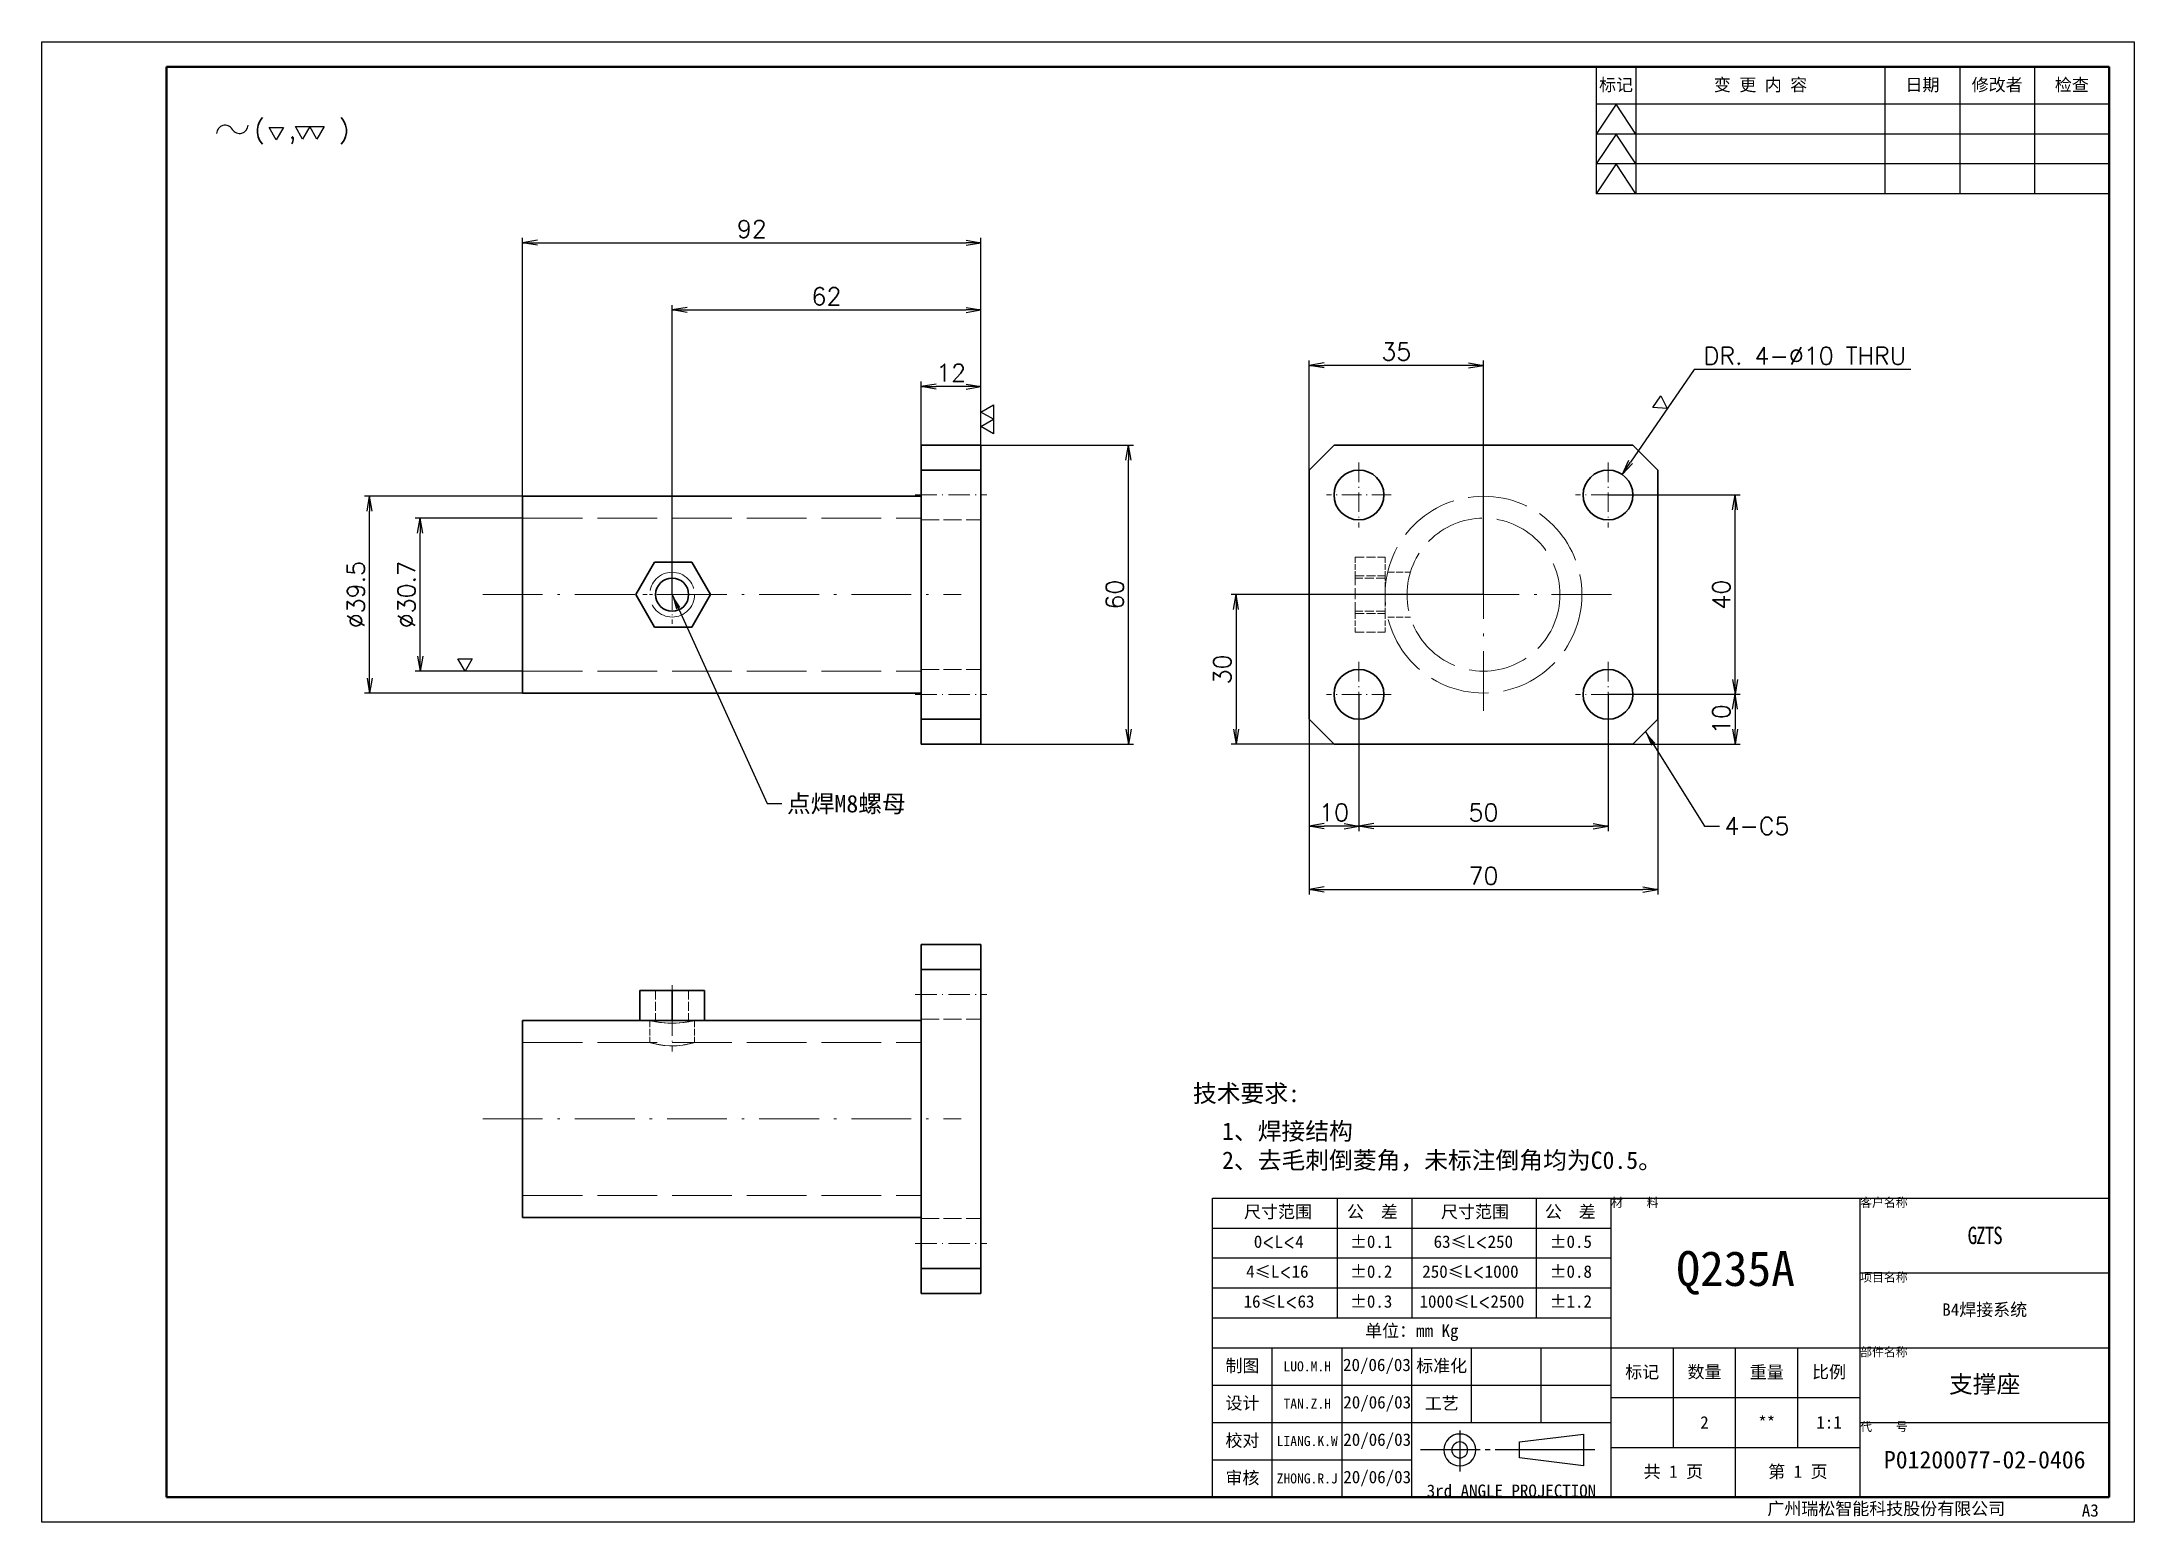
# Model space of a CAD drawing. Header units: millimetres. Extents: x -73083 to 81340, y -6859 to 6812.
# Drawn here: x 36523.8 to 36943.8, y -6850.2 to -6553.2 of the extents above; entities that cross this region are included whole.
import ezdxf

# ---------------------------------------------------------------- set-up
doc = ezdxf.new("R2010")
doc.units = ezdxf.units.MM
for name, pattern in [('AM_ISO02W050', [7.5, 6, -1.5]), ('AM_ISO08W050', [18, 12, -1.5, 3, -1.5]), ('CENTER-HOKUTO', [23, 20, -1, 1, -1]), ('DASHDOT', [18.5, 12, -3, 0.5, -3]), ('DASHED', [15, 12, -3])]:
    doc.linetypes.add(name, pattern=pattern)
doc.layers.add('A3', color=7, linetype='Continuous', plot=False)
for name, color, linetype, lineweight in [('AM_7', 2, 'AM_ISO08W050', 25), ('AM_HID', 1, 'AM_ISO02W050', 25), ('AM_VIS', 7, 'Continuous', 50), ('SOLID LINE', 7, 'Continuous', 30)]:
    doc.layers.add(name, color=color, linetype=linetype, lineweight=lineweight)
doc.layers.add('title_frame', color=7, linetype='Continuous')
doc.layers.add('word_dim', color=253, linetype='Continuous')
doc.styles.get("Standard").update_dxf_attribs({"font": 'romans.shx', "bigfont": 'bigfont.shx'})
doc.dimstyles.new('RS-1-1', dxfattribs={"dimtxt": 3.5, "dimasz": 3, "dimexe": 1, "dimexo": 0, "dimgap": 1, "dimtad": 3, "dimdec": 4, "dimdsep": 46, "dimtxsty": 'Standard', "dimblk1": 'OPEN', "dimblk2": 'OPEN', "dimsah": 1, "dimcen": 0, "dimclrd": 256, "dimclre": 256, "dimclrt": 3, "dimadec": 0, "dimazin": 0, "dimtfac": 1, "dimtdec": 4, "dimtmove": 0, "dimatfit": 3, "dimfxl": 0, "dimtolj": 1, "dimtzin": 0, "dimarcsym": 0})
doc.dimstyles.new('RS-1-1$0', dxfattribs={"dimtxt": 3.5, "dimasz": 3, "dimexe": 1, "dimexo": 0, "dimgap": 1, "dimtad": 3, "dimdsep": 46, "dimtxsty": 'Standard', "dimblk1": 'OPEN', "dimblk2": 'OPEN', "dimsah": 1, "dimcen": 0, "dimclrd": 256, "dimclre": 256, "dimclrt": 3, "dimadec": 0, "dimazin": 0, "dimtfac": 1, "dimtmove": 0, "dimatfit": 3, "dimfxl": 0, "dimtolj": 1, "dimtzin": 0, "dimarcsym": 0})
doc.dimstyles.new('RS-1-1$3', dxfattribs={"dimtxt": 3.5, "dimasz": 3, "dimexe": 1, "dimexo": 0, "dimgap": 1, "dimtad": 3, "dimtih": 1, "dimtoh": 1, "dimdsep": 46, "dimtxsty": 'Standard', "dimblk1": 'OPEN', "dimblk2": 'OPEN', "dimsah": 1, "dimcen": 0, "dimclrd": 256, "dimclre": 256, "dimclrt": 3, "dimadec": 0, "dimazin": 0, "dimtfac": 1, "dimtmove": 0, "dimatfit": 3, "dimfxl": 0, "dimtolj": 1, "dimtzin": 0, "dimarcsym": 0})

msp = doc.modelspace()

# ---------------------------------------------------------------- texts
at = {"layer": 'SOLID LINE', "ltscale": 0.5}
for s, insert, char_height, width, attachment_point in [('\\pt15;{\\fSimHei|b0|i0|c134|p2;\\C3;标记}', (36839.78883, -6561.98229), 2.5, 8, 5), ('\\pt15;{\\fSimHei|b0|i0|c134|p2;\\C3;变 更 内 容}', (36868.78883, -6561.98229), 2.5, 50, 5), ('\\pt15;{\\fSimHei|b0|i0|c134|p2;\\C3;日期}', (36901.28883, -6561.98229), 2.5, 15, 5), ('\\pt15;{\\fSimHei|b0|i0|c134|p2;\\C3;修改者}', (36916.28883, -6561.98229), 2.5, 15, 5), ('\\pt15;{\\fSimHei|b0|i0|c134|p2;\\C3;检查}', (36931.28883, -6561.98229), 2.5, 15, 5), ('\\pt21;{\\fSimHei|b0|i0|c134|p2;\\C3;技术要求:}', (36754.85039, -6762.4542), 3.5, 30.060526, 1), ('\\pt21;{\\fSimHei|b0|i0|c134|p2;\\C3;\\P1、焊接结构\\P2、去毛刺倒菱角，未标注倒角均为C0.5。}', (36760.69971, -6764.19541), 3.5, 111.5909352, 1), ('\\pt15;{\\fSimHei|b0|i0|c134|p2;\\C3;尺寸范围}', (36765.1088, -6786.70336), 2.5, 45.3015188, 1), ('\\pt15;{\\fSimHei|b0|i0|c134|p2;\\C3;公  差}', (36785.76254, -6786.70336), 2.5, 45.3015188, 1), ('\\pt15;{\\fSimHei|b0|i0|c134|p2;\\C3;尺寸范围}', (36804.65625, -6786.70336), 2.5, 45.3015188, 1), ('\\pt15;{\\fSimHei|b0|i0|c134|p2;\\C3;公  差}', (36825.4949, -6786.70336), 2.5, 45.3015188, 1), ('{\\fSimHei|b0|i0|c134|p2;\\C3;材    料}', (36838.78883, -6785.23229), 1.75, 50, 1), ('\\pt10.5;{\\fSimHei|b0|i0|c134|p2;\\C3;客户名称}', (36888.78883, -6785.23229), 1.75, 50, 1), ('{\\fSimHei|b0|i0|c134|p2;\\W0.8;\\T0.9;\\C3;GZTS}', (36913.78883, -6792.73229), 3.5, 50, 5), ('\\pt15;{\\fSimHei|b0|i0|c134|p2;\\C3;0\\Fromans,bigfont|c134;\\H0.9583x;<\\fSimHei|b0|i0|c134|p2;\\H1.044x;L\\Fromans,bigfont|c134;\\H0.9583x;<\\fSimHei|b0|i0|c134|p2;\\H1.044x;4}', (36767.06937, -6792.70336), 2.5, 45.3015188, 1), ('\\pt15;{\\fSimHei|b0|i0|c134|p2;\\C3;%%P0.1}', (36786.37117, -6792.70336), 2.5, 45.3015188, 1), ('\\pt15;{\\fSimHei|b0|i0|c134|p2;\\C3;63\\H0.9583x;≤\\H1.044x;L\\Fromans,bigfont|c134;\\H0.9579x;<\\fSimHei|b0|i0|c134|p2;\\H1.044x;250}', (36803.17252, -6792.70336), 2.5, 45.3015188, 1), ('\\pt15;{\\fSimHei|b0|i0|c134|p2;\\C3;%%P0.5}', (36826.4415, -6792.70336), 2.5, 45.3015188, 1), ('\\pt15;{\\fSimHei|b0|i0|c134|p2;\\C3;4\\H0.9583x;≤\\H1.043x;L\\Fromans,bigfont|c134;\\H0.9588x;<\\fSimHei|b0|i0|c134|p2;\\H1.043x;16}', (36765.53535, -6798.70336), 2.5, 45.3015188, 1), ('\\pt15;{\\fSimHei|b0|i0|c134|p2;\\C3;%%P0.2}', (36786.37117, -6798.70336), 2.5, 45.3015188, 1), ('\\pt15;{\\fSimHei|b0|i0|c134|p2;\\C3;250\\H0.9583x;≤\\H1.044x;L\\Fromans,bigfont|c134;\\H0.9579x;<\\fSimHei|b0|i0|c134|p2;\\H1.044x;1000}', (36800.88987, -6798.70336), 2.5, 45.3015188, 1), ('\\pt15;{\\fSimHei|b0|i0|c134|p2;\\C3;%%P0.8}', (36826.4415, -6798.70336), 2.5, 45.3015188, 1), ('\\pt42;{\\fSimHei|b0|i0|c134|p2;\\C3;Q235A}', (36863.78883, -6800.23229), 7, 50, 5), ('\\pt10.5;{\\fSimHei|b0|i0|c134|p2;\\C3;项目名称}', (36888.78883, -6800.23229), 1.75, 50, 1), ('\\pt15;{\\fSimHei|b0|i0|c134|p2;\\C3;16\\H0.9583x;≤\\H1.044x;L\\Fromans,bigfont|c134;\\H0.9579x;<\\fSimHei|b0|i0|c134|p2;\\H1.044x;63}', (36765.0203, -6804.70336), 2.5, 45.3015188, 1), ('\\pt15;{\\fSimHei|b0|i0|c134|p2;\\C3;%%P0.3}', (36786.37117, -6804.70336), 2.5, 45.3015188, 1), ('\\pt15;{\\fSimHei|b0|i0|c134|p2;\\C3;%%P1.2}', (36826.4415, -6804.70336), 2.5, 45.3015188, 1), ('{\\fSimHei|b0|i0|c134|p2;\\C3;B4焊接系统}', (36913.78883, -6807.73229), 2.5, 50, 5), ('\\pt15;{\\fSimHei|b0|i0|c134|p2;\\C3;单位：mm Kg}', (36798.78883, -6812.23229), 2.5, 80, 5), ('\\pt10.5;{\\fSimHei|b0|i0|c134|p2;\\C3;部件名称}', (36888.78883, -6815.23229), 1.75, 50, 1), ('\\pt15;{\\fSimHei|b0|i0|c134|p2;\\C3;制图}', (36764.78883, -6818.98229), 2.5, 12, 5), ('\\pt60;{\\fSimHei|b0|i0|c134|p2;\\C3;制图}', (36764.78883, -6818.98229), 2.5, 12, 5), ('\\pt288;{\\fSimHei|b0|i0|c134|p2;\\H0.8x;\\C3;LUO.M.H}', (36777.78883, -6818.98229), 2.5, 14, 5), ('\\pt60;{\\fSimHei|b0|i0|c134|p2;\\C3;20/06/03}', (36791.78883, -6818.98229), 2.5, 14, 5), ('\\pt15;{\\fSimHei|b0|i0|c134|p2;\\C3;标准化}', (36804.78883, -6818.98229), 2.5, 12, 5), ('\\pt15;{\\fSimHei|b0|i0|c134|p2;\\C3;标记}', (36845.03883, -6820.23229), 2.5, 12.5, 5), ('\\pt15;{\\fSimHei|b0|i0|c134|p2;\\C3;数量}', (36857.53883, -6820.23229), 2.5, 12.5, 5), ('\\pt15;{\\fSimHei|b0|i0|c134|p2;\\C3;重量}', (36870.03883, -6820.23229), 2.5, 12.5, 5), ('\\pt15;{\\fSimHei|b0|i0|c134|p2;\\C3;比例}', (36882.53883, -6820.23229), 2.5, 12.5, 5), ('{\\fSimHei|b0|i0|c134|p2;\\C3;支撑座}', (36913.78883, -6822.73229), 3.5, 50, 5), ('\\pt15;{\\fSimHei|b0|i0|c134|p2;\\C3;设计}', (36764.78883, -6826.48229), 2.5, 12, 5), ('\\pt60;{\\fSimHei|b0|i0|c134|p2;\\C3;设计}', (36764.78883, -6826.48229), 2.5, 12, 5), ('\\pt60;{\\fSimHei|b0|i0|c134|p2;\\C3;20/06/03}', (36791.83947, -6826.48229), 2.5, 13.8987286, 5), ('\\pt15;{\\fSimHei|b0|i0|c134|p2;\\C3;工艺}', (36804.78883, -6826.48229), 2.5, 12, 5), ('\\pt288;{\\fSimHei|b0|i0|c134|p2;\\H0.8x;\\C3;TAN.Z.H}', (36777.78883, -6826.48229), 2.5, 14, 5), ('\\pt15;{\\fSimHei|b0|i0|c134|p2;\\C3;2}', (36857.53883, -6830.23229), 2.5, 12.5, 5), ('\\pt15;{\\fSimHei|b0|i0|c134|p2;\\C3;**}', (36870.03883, -6830.23229), 2.5, 12.5, 5), ('\\pt15;{\\fSimHei|b0|i0|c134|p2;\\C3;1:1}', (36882.53883, -6830.23229), 2.5, 12.5, 5), ('\\pt15;{\\fSimHei|b0|i0|c134|p2;\\C3;校对}', (36764.78883, -6833.98229), 2.5, 12, 5), ('\\pt60;{\\fSimHei|b0|i0|c134|p2;\\C3;校对}', (36764.78883, -6833.98229), 2.5, 12, 5), ('\\pt288;{\\fSimHei|b0|i0|c134|p2;\\H0.8x;\\C3;LIANG.K.W}', (36777.78883, -6833.98229), 2.5, 14, 5), ('\\pt60;{\\fSimHei|b0|i0|c134|p2;\\C3;20/06/03}', (36791.83947, -6833.98229), 2.5, 13.8987286, 5), ('\\pt10.5;{\\fSimHei|b0|i0|c134|p2;\\C3;代    号}', (36888.78883, -6830.23229), 1.75, 50, 1), ('{\\fSimHei|b0|i0|c134|p2;\\C3;P01200077-02-0406}', (36913.78883, -6837.73229), 3.5, 50, 5), ('\\pt15;{\\fSimHei|b0|i0|c134|p2;\\C3;审核}', (36764.78883, -6841.48229), 2.5, 12, 5), ('\\pt60;{\\fSimHei|b0|i0|c134|p2;\\C3;审核}', (36764.78883, -6841.48229), 2.5, 12, 5), ('\\pt288;{\\fSimHei|b0|i0|c134|p2;\\H0.8x;\\C3;ZHONG.R.J}', (36777.78883, -6841.48229), 2.5, 14, 5), ('\\pt60;{\\fSimHei|b0|i0|c134|p2;\\C3;20/06/03}', (36791.83947, -6841.48229), 2.5, 13.8987286, 5), ('\\pt15;{\\fSimHei|b0|i0|c134|p2;\\C3;共 1 页}', (36851.28883, -6840.23229), 2.5, 25, 5), ('\\pt15;{\\fSimHei|b0|i0|c134|p2;\\C3;第 1 页}', (36876.28883, -6840.23229), 2.5, 25, 5), ('{\\fSimHei|b0|i0|c134|p2;\\C3;3rd ANGLE PROJECTION}', (36818.78883, -6845.23229), 2.5, 40, 8), ('\\pt15;{\\fSimHei|b0|i0|c134|p2;\\C3;广州瑞松智能科技股份有限公司}', (36870.15745, -6846.26777), 2.5, 78.5618081, 1), ('\\pt15;{\\fSimHei|b0|i0|c134|p2;\\C3;A3}', (36933.2777, -6846.6297), 2.5, 78.5618081, 1)]:
    msp.add_mtext(s, dxfattribs=dict(at, insert=insert, char_height=char_height, width=width, attachment_point=attachment_point))
at = {"layer": 'SOLID LINE', "ltscale": 0.5, "insert": (36800.34118, -6804.70336), "char_height": 2.5, "width": 45.3015188, "attachment_point": 1, "line_spacing_factor": 0.72}
msp.add_mtext('\\pt15;{\\fSimHei|b0|i0|c134|p2;\\C3;1000\\H0.9583x;≤\\H1.044x;L\\Fromans,bigfont|c134;\\H0.9579x;<\\fSimHei|b0|i0|c134|p2;\\H1.044x;2500}', dxfattribs=at)
at = {"layer": 'word_dim', "color": 3, "linetype": 'Continuous', "ltscale": 5, "char_height": 3.5, "attachment_point": 1}
for s, insert in [('{\\fNSimSun|b0|i0|c134|p49;点焊M8螺母}', (36673.35775, -6704.32896)), ('\\A1;4-C5', (36861.55618, -6708.81825))]:
    msp.add_mtext(s, dxfattribs=dict(at, insert=insert))

# ---------------------------------------------------------------- blocks, each defined once
blk = doc.blocks.new('_Open')
at = {"color": 0, "lineweight": -2}
for p, q in [((-1, 0.17), (0, 0)), ((-1, -0.17), (0, 0)), ((0, 0), (-1, 0))]:
    blk.add_line(p, q, dxfattribs=at)
blk = doc.blocks.new('*D657')
at = {"layer": 'DEFPOINTS', "color": 0, "linetype": 'Continuous', "ltscale": 5}
for p in [(36712.3, -6607.03), (36712.3, -6634.14), (36650.3, -6664.14)]:
    blk.add_point(p, dxfattribs=at)
at = {"layer": 'word_dim', "linetype": 'Continuous', "lineweight": -2, "ltscale": 5}
for p, q in [((36650.3, -6664.14), (36650.3, -6606.03)), ((36712.3, -6634.14), (36712.3, -6606.03)), ((36653.3, -6607.03), (36709.3, -6607.03))]:
    blk.add_line(p, q, dxfattribs=at)
at = {"layer": 'word_dim', "linetype": 'Continuous', "lineweight": -2, "ltscale": 5, "xscale": 3, "yscale": 3, "zscale": 3, "rotation": 180}
blk.add_blockref('_Open', (36650.3, -6607.03), dxfattribs=at)
at = {"layer": 'word_dim', "linetype": 'Continuous', "lineweight": -2, "ltscale": 5, "xscale": 3, "yscale": 3, "zscale": 3}
blk.add_blockref('_Open', (36712.3, -6607.03), dxfattribs=at)
at = {"layer": 'word_dim', "color": 3, "linetype": 'Continuous', "ltscale": 5, "insert": (36681.3, -6604.28), "char_height": 3.5, "attachment_point": 5}
blk.add_mtext('\\A1;62', dxfattribs=at)
blk = doc.blocks.new('*D658')
at = {"layer": 'DEFPOINTS', "color": 0, "linetype": 'Continuous', "ltscale": 5}
for p in [(36712.3, -6593.54), (36712.3, -6634.14), (36620.3, -6644.39)]:
    blk.add_point(p, dxfattribs=at)
at = {"layer": 'word_dim', "linetype": 'Continuous', "lineweight": -2, "ltscale": 5}
for p, q in [((36620.3, -6644.39), (36620.3, -6592.54)), ((36623.3, -6593.54), (36709.3, -6593.54)), ((36712.3, -6634.14), (36712.3, -6592.54))]:
    blk.add_line(p, q, dxfattribs=at)
at = {"layer": 'word_dim', "linetype": 'Continuous', "lineweight": -2, "ltscale": 5, "xscale": 3, "yscale": 3, "zscale": 3, "rotation": 180}
blk.add_blockref('_Open', (36620.3, -6593.54), dxfattribs=at)
at = {"layer": 'word_dim', "linetype": 'Continuous', "lineweight": -2, "ltscale": 5, "xscale": 3, "yscale": 3, "zscale": 3}
blk.add_blockref('_Open', (36712.3, -6593.54), dxfattribs=at)
at = {"layer": 'word_dim', "color": 3, "linetype": 'Continuous', "ltscale": 5, "insert": (36666.3, -6590.79), "char_height": 3.5, "attachment_point": 5}
blk.add_mtext('\\A1;92', dxfattribs=at)
blk = doc.blocks.new('*D659')
at = {"layer": 'DEFPOINTS', "color": 0, "linetype": 'Continuous', "ltscale": 5}
for p in [(36700.3, -6622.39), (36700.3, -6634.14), (36712.3, -6634.14)]:
    blk.add_point(p, dxfattribs=at)
at = {"layer": 'word_dim', "linetype": 'Continuous', "lineweight": -2, "ltscale": 5}
for p, q in [((36700.3, -6634.14), (36700.3, -6621.39)), ((36709.3, -6622.39), (36703.3, -6622.39)), ((36712.3, -6634.14), (36712.3, -6621.39))]:
    blk.add_line(p, q, dxfattribs=at)
at = {"layer": 'word_dim', "linetype": 'Continuous', "lineweight": -2, "ltscale": 5, "xscale": 3, "yscale": 3, "zscale": 3, "rotation": 180}
blk.add_blockref('_Open', (36700.3, -6622.39), dxfattribs=at)
at = {"layer": 'word_dim', "linetype": 'Continuous', "lineweight": -2, "ltscale": 5, "xscale": 3, "yscale": 3, "zscale": 3}
blk.add_blockref('_Open', (36712.3, -6622.39), dxfattribs=at)
at = {"layer": 'word_dim', "color": 3, "linetype": 'Continuous', "ltscale": 5, "insert": (36706.3, -6619.64), "char_height": 3.5, "attachment_point": 5}
blk.add_mtext('\\A1;12', dxfattribs=at)
blk = doc.blocks.new('shiage2')
at = {"layer": 'word_dim', "color": 3, "linetype": 'Continuous'}
for p, q in [((-1.44, 2.5), (4.33, 2.5)), ((0, 0), (-1.44, 2.5)), ((1.44, 2.5), (0, 0)), ((2.89, 0), (1.44, 2.5)), ((4.33, 2.5), (2.89, 0))]:
    blk.add_line(p, q, dxfattribs=at)
blk = doc.blocks.new('*D660')
at = {"layer": 'DEFPOINTS', "color": 0, "linetype": 'Continuous', "ltscale": 5}
for p in [(36589.59, -6644.39), (36620.3, -6644.39), (36620.3, -6683.89)]:
    blk.add_point(p, dxfattribs=at)
at = {"layer": 'word_dim', "linetype": 'Continuous', "lineweight": -2, "ltscale": 5}
for p, q in [((36620.3, -6644.39), (36588.59, -6644.39)), ((36589.59, -6680.89), (36589.59, -6647.39)), ((36620.3, -6683.89), (36588.59, -6683.89))]:
    blk.add_line(p, q, dxfattribs=at)
at = {"layer": 'word_dim', "linetype": 'Continuous', "lineweight": -2, "ltscale": 5, "xscale": 3, "yscale": 3, "zscale": 3}
for p, rotation in [((36589.59, -6644.39), 90), ((36589.59, -6683.89), 270)]:
    blk.add_blockref('_Open', p, dxfattribs=dict(at, rotation=rotation))
at = {"layer": 'word_dim', "color": 3, "linetype": 'Continuous', "ltscale": 5, "insert": (36586.84, -6664.14), "char_height": 3.5, "attachment_point": 5, "rotation": 90}
blk.add_mtext('\\A1;%%c39.5', dxfattribs=at)
blk = doc.blocks.new('*D661')
at = {"layer": 'DEFPOINTS', "color": 0, "linetype": 'Continuous', "ltscale": 5}
for p in [(36599.73, -6648.79), (36620.3, -6648.79), (36620.3, -6679.49)]:
    blk.add_point(p, dxfattribs=at)
at = {"layer": 'word_dim', "linetype": 'Continuous', "lineweight": -2, "ltscale": 5}
for p, q in [((36620.3, -6648.79), (36598.73, -6648.79)), ((36599.73, -6676.49), (36599.73, -6651.79)), ((36620.3, -6679.49), (36598.73, -6679.49))]:
    blk.add_line(p, q, dxfattribs=at)
at = {"layer": 'word_dim', "linetype": 'Continuous', "lineweight": -2, "ltscale": 5, "xscale": 3, "yscale": 3, "zscale": 3}
for p, rotation in [((36599.73, -6648.79), 90), ((36599.73, -6679.49), 270)]:
    blk.add_blockref('_Open', p, dxfattribs=dict(at, rotation=rotation))
at = {"layer": 'word_dim', "color": 3, "linetype": 'Continuous', "ltscale": 5, "insert": (36596.98, -6664.14), "char_height": 3.5, "attachment_point": 5, "rotation": 90}
blk.add_mtext('\\A1;%%c30.7', dxfattribs=at)
blk = doc.blocks.new('shiage1')
at = {"layer": 'word_dim', "color": 3, "linetype": 'Continuous'}
for p, q in [((0, 0), (-1.44, 2.5)), ((-1.44, 2.5), (1.44, 2.5)), ((1.44, 2.5), (0, 0))]:
    blk.add_line(p, q, dxfattribs=at)
blk = doc.blocks.new('*D662')
at = {"layer": 'DEFPOINTS', "color": 0, "linetype": 'Continuous', "ltscale": 5}
for p in [(36712.3, -6634.14), (36741.92, -6634.14), (36712.3, -6694.14)]:
    blk.add_point(p, dxfattribs=at)
at = {"layer": 'word_dim', "linetype": 'Continuous', "lineweight": -2, "ltscale": 5}
for p, q in [((36712.3, -6634.14), (36742.92, -6634.14)), ((36741.92, -6691.14), (36741.92, -6637.14)), ((36712.3, -6694.14), (36742.92, -6694.14))]:
    blk.add_line(p, q, dxfattribs=at)
at = {"layer": 'word_dim', "linetype": 'Continuous', "lineweight": -2, "ltscale": 5, "xscale": 3, "yscale": 3, "zscale": 3}
for p, rotation in [((36741.92, -6634.14), 90), ((36741.92, -6694.14), 270)]:
    blk.add_blockref('_Open', p, dxfattribs=dict(at, rotation=rotation))
at = {"layer": 'word_dim', "color": 3, "linetype": 'Continuous', "ltscale": 5, "insert": (36739.17, -6664.14), "char_height": 3.5, "attachment_point": 5, "rotation": 90}
blk.add_mtext('\\A1;60', dxfattribs=at)
blk = doc.blocks.new('*D663')
at = {"layer": 'DEFPOINTS', "color": 0, "linetype": 'Continuous', "ltscale": 5}
for p in [(36778.18, -6684.14), (36788.18, -6684.14), (36778.18, -6710.59)]:
    blk.add_point(p, dxfattribs=at)
at = {"layer": 'word_dim', "linetype": 'Continuous', "lineweight": -2, "ltscale": 5}
for p, q in [((36778.18, -6684.14), (36778.18, -6711.59)), ((36788.18, -6684.14), (36788.18, -6711.59)), ((36785.18, -6710.59), (36781.18, -6710.59))]:
    blk.add_line(p, q, dxfattribs=at)
at = {"layer": 'word_dim', "linetype": 'Continuous', "lineweight": -2, "ltscale": 5, "xscale": 3, "yscale": 3, "zscale": 3, "rotation": 180}
blk.add_blockref('_Open', (36778.18, -6710.59), dxfattribs=at)
at = {"layer": 'word_dim', "linetype": 'Continuous', "lineweight": -2, "ltscale": 5, "xscale": 3, "yscale": 3, "zscale": 3}
blk.add_blockref('_Open', (36788.18, -6710.59), dxfattribs=at)
at = {"layer": 'word_dim', "color": 3, "linetype": 'Continuous', "ltscale": 5, "insert": (36783.18, -6707.84), "char_height": 3.5, "attachment_point": 5}
blk.add_mtext('\\A1;10', dxfattribs=at)
blk = doc.blocks.new('*D664')
at = {"layer": 'DEFPOINTS', "color": 0, "linetype": 'Continuous', "ltscale": 5}
for p in [(36788.18, -6684.14), (36838.18, -6684.14), (36838.18, -6710.59)]:
    blk.add_point(p, dxfattribs=at)
at = {"layer": 'word_dim', "linetype": 'Continuous', "lineweight": -2, "ltscale": 5}
for p, q in [((36788.18, -6684.14), (36788.18, -6711.59)), ((36838.18, -6684.14), (36838.18, -6711.59)), ((36791.18, -6710.59), (36835.18, -6710.59))]:
    blk.add_line(p, q, dxfattribs=at)
at = {"layer": 'word_dim', "linetype": 'Continuous', "lineweight": -2, "ltscale": 5, "xscale": 3, "yscale": 3, "zscale": 3, "rotation": 180}
blk.add_blockref('_Open', (36788.18, -6710.59), dxfattribs=at)
at = {"layer": 'word_dim', "linetype": 'Continuous', "lineweight": -2, "ltscale": 5, "xscale": 3, "yscale": 3, "zscale": 3}
blk.add_blockref('_Open', (36838.18, -6710.59), dxfattribs=at)
at = {"layer": 'word_dim', "color": 3, "linetype": 'Continuous', "ltscale": 5, "insert": (36813.18, -6707.84), "char_height": 3.5, "attachment_point": 5}
blk.add_mtext('\\A1;50', dxfattribs=at)
blk = doc.blocks.new('*D665')
at = {"layer": 'DEFPOINTS', "color": 0, "linetype": 'Continuous', "ltscale": 5}
for p in [(36778.18, -6679.27), (36848.18, -6681.68), (36848.18, -6723.3)]:
    blk.add_point(p, dxfattribs=at)
at = {"layer": 'word_dim', "linetype": 'Continuous', "lineweight": -2, "ltscale": 5}
for p, q in [((36778.18, -6679.27), (36778.18, -6724.3)), ((36848.18, -6681.68), (36848.18, -6724.3)), ((36781.18, -6723.3), (36845.18, -6723.3))]:
    blk.add_line(p, q, dxfattribs=at)
at = {"layer": 'word_dim', "linetype": 'Continuous', "lineweight": -2, "ltscale": 5, "xscale": 3, "yscale": 3, "zscale": 3, "rotation": 180}
blk.add_blockref('_Open', (36778.18, -6723.3), dxfattribs=at)
at = {"layer": 'word_dim', "linetype": 'Continuous', "lineweight": -2, "ltscale": 5, "xscale": 3, "yscale": 3, "zscale": 3}
blk.add_blockref('_Open', (36848.18, -6723.3), dxfattribs=at)
at = {"layer": 'word_dim', "color": 3, "linetype": 'Continuous', "ltscale": 5, "insert": (36813.18, -6720.55), "char_height": 3.5, "attachment_point": 5}
blk.add_mtext('\\A1;70', dxfattribs=at)
blk = doc.blocks.new('*D666')
at = {"layer": 'DEFPOINTS', "color": 0, "linetype": 'Continuous', "ltscale": 5}
for p in [(36778.18, -6618.15), (36778.18, -6643.56), (36813.18, -6664.14)]:
    blk.add_point(p, dxfattribs=at)
at = {"layer": 'word_dim', "linetype": 'Continuous', "lineweight": -2, "ltscale": 5}
for p, q in [((36778.18, -6643.56), (36778.18, -6617.15)), ((36810.18, -6618.15), (36781.18, -6618.15)), ((36813.18, -6664.14), (36813.18, -6617.15))]:
    blk.add_line(p, q, dxfattribs=at)
at = {"layer": 'word_dim', "linetype": 'Continuous', "lineweight": -2, "ltscale": 5, "xscale": 3, "yscale": 3, "zscale": 3, "rotation": 180}
blk.add_blockref('_Open', (36778.18, -6618.15), dxfattribs=at)
at = {"layer": 'word_dim', "linetype": 'Continuous', "lineweight": -2, "ltscale": 5, "xscale": 3, "yscale": 3, "zscale": 3}
blk.add_blockref('_Open', (36813.18, -6618.15), dxfattribs=at)
at = {"layer": 'word_dim', "color": 3, "linetype": 'Continuous', "ltscale": 5, "insert": (36795.68, -6615.4), "char_height": 3.5, "attachment_point": 5}
blk.add_mtext('\\A1;35', dxfattribs=at)
blk = doc.blocks.new('*D667')
at = {"layer": 'DEFPOINTS', "color": 0, "linetype": 'Continuous', "ltscale": 5}
for p in [(36838.18, -6684.14), (36840.44, -6694.14), (36863.67, -6694.14)]:
    blk.add_point(p, dxfattribs=at)
at = {"layer": 'word_dim', "linetype": 'Continuous', "lineweight": -2, "ltscale": 5}
for p, q in [((36838.18, -6684.14), (36864.67, -6684.14)), ((36863.67, -6687.14), (36863.67, -6691.14)), ((36840.44, -6694.14), (36864.67, -6694.14))]:
    blk.add_line(p, q, dxfattribs=at)
at = {"layer": 'word_dim', "linetype": 'Continuous', "lineweight": -2, "ltscale": 5, "xscale": 3, "yscale": 3, "zscale": 3}
for p, rotation in [((36863.67, -6684.14), 90), ((36863.67, -6694.14), 270)]:
    blk.add_blockref('_Open', p, dxfattribs=dict(at, rotation=rotation))
at = {"layer": 'word_dim', "color": 3, "linetype": 'Continuous', "ltscale": 5, "insert": (36860.92, -6689.14), "char_height": 3.5, "attachment_point": 5, "rotation": 90}
blk.add_mtext('\\A1;10', dxfattribs=at)
blk = doc.blocks.new('*D668')
at = {"layer": 'DEFPOINTS', "color": 0, "linetype": 'Continuous', "ltscale": 5}
for p in [(36838.18, -6644.14), (36863.67, -6644.14), (36838.18, -6684.14)]:
    blk.add_point(p, dxfattribs=at)
at = {"layer": 'word_dim', "linetype": 'Continuous', "lineweight": -2, "ltscale": 5}
for p, q in [((36838.18, -6644.14), (36864.67, -6644.14)), ((36863.67, -6681.14), (36863.67, -6647.14)), ((36838.18, -6684.14), (36864.67, -6684.14))]:
    blk.add_line(p, q, dxfattribs=at)
at = {"layer": 'word_dim', "linetype": 'Continuous', "lineweight": -2, "ltscale": 5, "xscale": 3, "yscale": 3, "zscale": 3}
for p, rotation in [((36863.67, -6644.14), 90), ((36863.67, -6684.14), 270)]:
    blk.add_blockref('_Open', p, dxfattribs=dict(at, rotation=rotation))
at = {"layer": 'word_dim', "color": 3, "linetype": 'Continuous', "ltscale": 5, "insert": (36860.92, -6664.14), "char_height": 3.5, "attachment_point": 5, "rotation": 90}
blk.add_mtext('\\A1;40', dxfattribs=at)
blk = doc.blocks.new('*D669')
at = {"layer": 'DEFPOINTS', "color": 0, "linetype": 'Continuous', "ltscale": 5}
for p in [(36813.18, -6664.14), (36763.5, -6694.14), (36803.83, -6694.14)]:
    blk.add_point(p, dxfattribs=at)
at = {"layer": 'word_dim', "linetype": 'Continuous', "lineweight": -2, "ltscale": 5}
for p, q in [((36813.18, -6664.14), (36762.5, -6664.14)), ((36763.5, -6667.14), (36763.5, -6691.14)), ((36803.83, -6694.14), (36762.5, -6694.14))]:
    blk.add_line(p, q, dxfattribs=at)
at = {"layer": 'word_dim', "linetype": 'Continuous', "lineweight": -2, "ltscale": 5, "xscale": 3, "yscale": 3, "zscale": 3}
for p, rotation in [((36763.5, -6664.14), 90), ((36763.5, -6694.14), 270)]:
    blk.add_blockref('_Open', p, dxfattribs=dict(at, rotation=rotation))
at = {"layer": 'word_dim', "color": 3, "linetype": 'Continuous', "ltscale": 5, "insert": (36760.75, -6679.14), "char_height": 3.5, "attachment_point": 5, "rotation": 90}
blk.add_mtext('\\A1;30', dxfattribs=at)
blk = doc.blocks.new('*D670')
at = {"layer": 'DEFPOINTS', "color": 0, "linetype": 'Continuous', "ltscale": 5}
for p in [(36841, -6640.02), (36835.35, -6648.27)]:
    blk.add_point(p, dxfattribs=at)
at = {"layer": 'word_dim', "linetype": 'Continuous', "lineweight": -2, "ltscale": 5}
for p, q in [((36855.44, -6618.97), (36842.7, -6637.55)), ((36898.97, -6618.97), (36855.44, -6618.97))]:
    blk.add_line(p, q, dxfattribs=at)
at = {"layer": 'word_dim', "linetype": 'Continuous', "lineweight": -2, "ltscale": 5, "xscale": 3, "yscale": 3, "zscale": 3, "rotation": 235.5640537364266}
blk.add_blockref('_Open', (36841, -6640.02), dxfattribs=at)
at = {"layer": 'word_dim', "color": 3, "linetype": 'Continuous', "ltscale": 5, "insert": (36877.7, -6616.22), "char_height": 3.5, "attachment_point": 5}
blk.add_mtext('\\A1;DR. 4-∅10 THRU', dxfattribs=at)
blk = doc.blocks.new('shiage0')
at = {"layer": 'word_dim', "color": 3, "linetype": 'Continuous'}
for centre, start, end in [((1.69, 0), 30, 180), ((4.61, 1.69), 210, 0)]:
    blk.add_arc(centre, 1.69, start, end, dxfattribs=at)
blk = doc.blocks.new('11')
at = {"layer": 'title_frame', "color": 3, "linetype": 'Continuous'}
for points in [[(15.1, 3.38), (13.66, 5.88), (16.55, 5.88)], [(20.38, 3.57), (18.93, 6.07), (24.71, 6.07), (23.27, 3.57), (21.82, 6.07)]]:
    blk.add_lwpolyline(points, close=True, dxfattribs=at)
blk.add_blockref('shiage0', (3.13, 4.67), dxfattribs=at)
blk.add_text('(  ,   )', height=3.5, dxfattribs=at).set_placement((10.71, 3.7))

# ---------------------------------------------------------------- dimensions: what is measured, and where the dimension line sits
at = {"layer": 'word_dim', "linetype": 'Continuous', "ltscale": 5}
for base, p1, p2, picture, middle in [((36712.30345, -6593.53748), (36620.30345, -6644.39312), (36712.30345, -6634.14312), '*D658', (36666.30345, -6590.78748)), ((36712.30345, -6607.02582), (36650.30345, -6664.14312), (36712.30345, -6634.14312), '*D657', (36681.30345, -6604.27582)), ((36778.1765, -6618.14651), (36813.17845, -6664.14312), (36778.1765, -6643.55848), '*D666', (36795.67748, -6615.39651)), ((36700.30345, -6622.38738), (36712.30345, -6634.14312), (36700.30345, -6634.14312), '*D659', (36706.30345, -6619.63738)), ((36848.1765, -6723.29893), (36778.1765, -6679.26634), (36848.1765, -6681.67617), '*D665', (36813.1765, -6720.54893)), ((36778.1765, -6710.59304), (36788.1765, -6684.14312), (36778.1765, -6684.14312), '*D663', (36783.1765, -6707.84304)), ((36838.1765, -6710.59304), (36788.1765, -6684.14312), (36838.1765, -6684.14312), '*D664', (36813.1765, -6707.84304))]:
    dim = msp.add_linear_dim(base=base, p1=p1, p2=p2, dimstyle='RS-1-1$0', dxfattribs=at)
    dim.commit()
    dim.dimension.update_dxf_attribs({"geometry": picture, "text_midpoint": middle})
dim = msp.add_diameter_dim_2p(p1=(36835.34908, -6648.26692), p2=(36841.00392, -6640.01933), text='DR. 4-<> THRU', dimstyle='RS-1-1$3', override={"dimtofl": 0}, dxfattribs=at)
dim.commit()
dim.dimension.update_dxf_attribs({"geometry": '*D670', "text_midpoint": (36877.70365, -6618.96872), "dimtype": 163})
for base, p1, p2, picture, middle in [((36741.92144, -6634.14312), (36712.30345, -6694.14312), (36712.30345, -6634.14312), '*D662', (36739.17144, -6664.14312)), ((36863.67356, -6644.14312), (36838.1765, -6684.14312), (36838.1765, -6644.14312), '*D668', (36860.92356, -6664.14312)), ((36763.49521, -6694.14312), (36813.1765, -6664.14312), (36803.82974, -6694.14312), '*D669', (36760.74521, -6679.14312)), ((36863.67356, -6694.14312), (36838.1765, -6684.14312), (36840.43746, -6694.14312), '*D667', (36860.92356, -6689.14312))]:
    dim = msp.add_linear_dim(base=base, p1=p1, p2=p2, angle=90, dimstyle='RS-1-1$0', dxfattribs=at)
    dim.commit()
    dim.dimension.update_dxf_attribs({"geometry": picture, "text_midpoint": middle})
for base, p1, p2, picture, middle in [((36589.58599, -6644.39312), (36620.30345, -6683.89312), (36620.30345, -6644.39312), '*D660', (36586.83599, -6664.14312)), ((36599.72971, -6648.79303), (36620.30345, -6679.49322), (36620.30345, -6648.79303), '*D661', (36596.97971, -6664.14312))]:
    dim = msp.add_linear_dim(base=base, p1=p1, p2=p2, angle=90, text='%%c<>', dimstyle='RS-1-1$0', dxfattribs=at)
    dim.commit()
    dim.dimension.update_dxf_attribs({"geometry": picture, "text_midpoint": middle})

# ---------------------------------------------------------------- linework, layer by layer
at = {"color": 7, "lineweight": 35, "ltscale": 0.125}
for p, q in [((36700.30345, -6639.14312), (36700.30345, -6634.14312)), ((36712.30345, -6639.14312), (36712.30345, -6634.14312)), ((36700.30345, -6689.14312), (36700.30345, -6694.14312)), ((36712.30345, -6689.14312), (36712.30345, -6694.14312)), ((36700.30345, -6734.34332), (36700.30345, -6739.34332)), ((36712.30345, -6734.34332), (36712.30345, -6739.34332)), ((36700.30345, -6804.34332), (36700.30345, -6799.34332)), ((36712.30345, -6804.34332), (36712.30345, -6799.34332))]:
    msp.add_line(p, q, dxfattribs=at)
at = {"color": 7, "lineweight": 35, "ltscale": 0.3}
for p, q in [((36712.30345, -6634.14312), (36700.30345, -6634.14312)), ((36712.30345, -6639.14312), (36700.30345, -6639.14312)), ((36700.30345, -6689.14312), (36712.30345, -6689.14312)), ((36700.30345, -6694.14312), (36712.30345, -6694.14312)), ((36700.30345, -6734.34332), (36712.30345, -6734.34332)), ((36700.30345, -6739.34332), (36712.30345, -6739.34332)), ((36712.30345, -6799.34332), (36700.30345, -6799.34332)), ((36712.30345, -6804.34332), (36700.30345, -6804.34332))]:
    msp.add_line(p, q, dxfattribs=at)
at = {"color": 7, "lineweight": 35, "ltscale": 0.176777}
for p, q in [((36778.1765, -6639.14312), (36783.1765, -6634.14312)), ((36848.1765, -6639.14312), (36843.1765, -6634.14312)), ((36778.1765, -6689.14312), (36783.1765, -6694.14312)), ((36848.1765, -6689.14312), (36843.1765, -6694.14312))]:
    msp.add_line(p, q, dxfattribs=at)
at = {"color": 7, "lineweight": 35}
for p, q in [((36843.1765, -6634.14312), (36783.1765, -6634.14312)), ((36700.30345, -6639.14312), (36700.30345, -6689.14312)), ((36712.30345, -6639.14312), (36712.30345, -6689.14312)), ((36778.1765, -6639.14312), (36778.1765, -6689.14312)), ((36848.1765, -6689.14312), (36848.1765, -6639.14312)), ((36700.30345, -6644.39312), (36620.30345, -6644.39312)), ((36700.30345, -6683.89312), (36620.30345, -6683.89312)), ((36783.1765, -6694.14312), (36843.1765, -6694.14312)), ((36700.30345, -6739.34332), (36700.30345, -6799.34332)), ((36712.30345, -6739.34332), (36712.30345, -6799.34332)), ((36620.30345, -6749.59332), (36620.30345, -6789.09332)), ((36700.30345, -6749.59332), (36620.30345, -6749.59332)), ((36700.30345, -6789.09332), (36620.30345, -6789.09332))]:
    msp.add_line(p, q, dxfattribs=at)
at = {"color": 7, "lineweight": 35, "ltscale": 0.49375}
for p, q in [((36620.30345, -6644.39312), (36620.30345, -6664.14312)), ((36700.30345, -6644.39312), (36700.30345, -6664.14312)), ((36620.30345, -6664.14312), (36620.30345, -6683.89312)), ((36700.30345, -6664.14312), (36700.30345, -6683.89312))]:
    msp.add_line(p, q, dxfattribs=at)
at = {"color": 1, "linetype": 'DASHED', "lineweight": 13, "ltscale": 0.09382}
for p, q in [((36787.4265, -6656.63751), (36787.4265, -6660.39032)), ((36793.4265, -6656.63751), (36793.4265, -6660.39032)), ((36793.4265, -6664.14312), (36793.4265, -6660.39032))]:
    msp.add_line(p, q, dxfattribs=at)
at = {"color": 1, "linetype": 'DASHED', "lineweight": 13, "ltscale": 0.15}
for p, q in [((36787.4265, -6656.63751), (36793.4265, -6656.63751)), ((36787.4265, -6660.39032), (36793.4265, -6660.39032)), ((36787.4265, -6660.39032), (36793.4265, -6660.39032)), ((36793.4265, -6660.81964), (36787.4265, -6660.81964)), ((36793.4265, -6667.46661), (36787.4265, -6667.46661)), ((36787.4265, -6667.89581), (36793.4265, -6667.89581)), ((36787.4265, -6667.89581), (36793.4265, -6667.89581)), ((36787.4265, -6671.64874), (36793.4265, -6671.64874)), ((36646.97997, -6743.59332), (36646.97997, -6749.59332)), ((36646.97997, -6743.59332), (36646.97997, -6749.59332)), ((36650.30345, -6743.59332), (36650.30345, -6749.59332)), ((36650.30345, -6743.59332), (36650.30345, -6749.59332)), ((36653.62694, -6743.59332), (36653.62694, -6749.59332)), ((36653.62694, -6743.59332), (36653.62694, -6749.59332))]:
    msp.add_line(p, q, dxfattribs=at)
at = {"color": 7, "lineweight": 35, "ltscale": 0.187639}
for p, q in [((36646.75096, -6657.63911), (36642.99815, -6664.13911)), ((36654.25658, -6657.63911), (36658.00938, -6664.13911)), ((36646.75096, -6670.63911), (36642.99815, -6664.13911)), ((36658.00938, -6664.13911), (36654.25658, -6670.63911))]:
    msp.add_line(p, q, dxfattribs=at)
at = {"color": 7, "lineweight": 35, "ltscale": 0.18764}
for p, q in [((36654.25658, -6657.63911), (36646.75096, -6657.63911)), ((36646.75096, -6670.63911), (36654.25658, -6670.63911))]:
    msp.add_line(p, q, dxfattribs=at)
at = {"color": 1, "linetype": 'DASHED', "lineweight": 13, "ltscale": 0.187637}
msp.add_line((36787.4265, -6667.89581), (36787.4265, -6660.39032), dxfattribs=at)
at = {"color": 1, "linetype": 'DASHED', "lineweight": 13, "ltscale": 0.113873}
for p, q in [((36793.94603, -6659.64312), (36798.50096, -6659.64312)), ((36793.94603, -6668.64312), (36798.50096, -6668.64312))]:
    msp.add_line(p, q, dxfattribs=at)
at = {"color": 1, "linetype": 'DASHED', "lineweight": 13, "ltscale": 0.093817}
msp.add_line((36793.4265, -6667.89581), (36793.4265, -6664.14312), dxfattribs=at)
at = {"color": 1, "linetype": 'DASHED', "lineweight": 13, "ltscale": 0.093823}
for p, q in [((36787.4265, -6667.89581), (36787.4265, -6671.64874)), ((36793.4265, -6667.89581), (36793.4265, -6671.64874))]:
    msp.add_line(p, q, dxfattribs=at)
at = {"color": 7, "lineweight": 35, "ltscale": 0.1625}
for p, q in [((36650.30345, -6743.59332), (36643.80345, -6743.59332)), ((36656.80345, -6743.59332), (36650.30345, -6743.59332))]:
    msp.add_line(p, q, dxfattribs=at)
at = {"color": 7, "lineweight": 35, "ltscale": 0.15}
for p, q in [((36643.80345, -6743.59332), (36643.80345, -6749.59332)), ((36650.30345, -6743.59332), (36650.30345, -6749.59332)), ((36656.80345, -6743.59332), (36656.80345, -6749.59332))]:
    msp.add_line(p, q, dxfattribs=at)
at = {"color": 7, "lineweight": 35, "ltscale": 0.05}
msp.add_line((36643.80345, -6749.59332), (36656.80345, -6749.59332), dxfattribs=at)
at = {"color": 1, "linetype": 'DASHED', "lineweight": 13, "ltscale": 0.110001}
for p, q in [((36645.80345, -6749.59332), (36645.80345, -6753.99334)), ((36645.80345, -6749.59332), (36645.80345, -6753.99334)), ((36654.80345, -6749.59332), (36654.80345, -6753.99334)), ((36654.80345, -6749.59332), (36654.80345, -6753.99334))]:
    msp.add_line(p, q, dxfattribs=at)
at = {"color": 1, "linetype": 'DASHED', "lineweight": 13}
msp.add_line((36656.80345, -6749.59332), (36647.80345, -6749.59332), dxfattribs=at)
for points in [[(36652.46092, -6749.99212), (36650.99034, -6750.10052), (36649.46031, -6750.0943), (36648.00365, -6749.97577), (36647.27232, -6749.87542), (36645.80345, -6749.59332)], [(36648.14598, -6749.99212), (36649.61656, -6750.10052), (36651.14659, -6750.0943), (36652.60326, -6749.97577), (36653.33458, -6749.87542), (36654.80345, -6749.59332)], [(36652.46092, -6754.51007), (36651.14769, -6754.64349), (36649.76695, -6754.65789), (36648.58629, -6754.56756), (36647.85448, -6754.46478), (36646.62901, -6754.21478), (36645.80345, -6753.99334)], [(36652.46092, -6754.51007), (36651.29222, -6754.63446), (36650.06737, -6754.66583), (36648.85497, -6754.59649), (36648.02403, -6754.49176), (36647.26793, -6754.35711), (36646.62218, -6754.21307), (36645.80345, -6753.99334)]]:
    msp.add_lwpolyline(points, dxfattribs=at)
at = {"color": 7, "lineweight": 35}
for centre, radius in [((36788.1765, -6644.14312), 5), ((36838.1765, -6644.14312), 5), ((36650.30345, -6664.14312), 3.3235), ((36788.1765, -6684.14312), 5), ((36838.1765, -6684.14312), 5)]:
    msp.add_circle(centre, radius, dxfattribs=at)
at = {"color": 1, "linetype": 'DASHED', "lineweight": 13}
msp.add_circle((36650.30345, -6664.14312), 4.5, dxfattribs=at)
for centre, radius, start, end in [((36650.51012, -6729.04779), 21.07758, 257.0969863, 263.5599854), ((36650.09679, -6729.04779), 21.07758, 276.4400146, 282.9030137), ((36650.65733, -6737.58099), 17.1148, 253.5246787, 261.5621662), ((36649.94957, -6737.58099), 17.1148, 278.4378338, 286.4753213)]:
    msp.add_arc(centre, radius, start, end, dxfattribs=at)
at = {"layer": 'A3', "linetype": 'Continuous'}
msp.add_lwpolyline([(36523.78883, -6553.23229), (36943.78883, -6553.23229), (36943.78883, -6850.23229), (36523.78883, -6850.23229)], close=True, dxfattribs=at)
at = {"layer": 'AM_7', "linetype": 'DASHDOT', "lineweight": 13, "ltscale": 0.325}
for p, q in [((36788.1765, -6637.64312), (36788.1765, -6650.64312)), ((36838.1765, -6637.64312), (36838.1765, -6650.64312)), ((36794.6765, -6644.14312), (36781.6765, -6644.14312)), ((36844.6765, -6644.14312), (36831.6765, -6644.14312)), ((36788.1765, -6677.64312), (36788.1765, -6690.64312)), ((36838.1765, -6677.64312), (36838.1765, -6690.64312)), ((36794.6765, -6684.14312), (36781.6765, -6684.14312)), ((36844.6765, -6684.14312), (36831.6765, -6684.14312))]:
    msp.add_line(p, q, dxfattribs=at)
at = {"layer": 'AM_7', "linetype": 'DASHDOT', "lineweight": 13}
for p, q in [((36813.1765, -6638.46783), (36813.1765, -6689.81793)), ((36612.29955, -6664.14312), (36708.30345, -6664.14312)), ((36838.85228, -6664.14312), (36787.50462, -6664.14312)), ((36612.29955, -6769.34332), (36708.30345, -6769.34332))]:
    msp.add_line(p, q, dxfattribs=at)
at = {"layer": 'AM_7', "linetype": 'DASHDOT', "lineweight": 13, "ltscale": 0.360059}
for p, q in [((36699.10033, -6644.14312), (36713.50267, -6644.14312)), ((36699.10033, -6684.14312), (36713.50267, -6684.14312)), ((36699.10033, -6744.34332), (36713.50267, -6744.34332)), ((36699.10033, -6794.34332), (36713.50267, -6794.34332))]:
    msp.add_line(p, q, dxfattribs=at)
at = {"layer": 'AM_7', "color": 2, "linetype": 'DASHDOT', "lineweight": 13, "ltscale": 0.292499}
for p, q in [((36650.30345, -6658.29315), (36650.30345, -6669.9931)), ((36656.15343, -6664.14312), (36644.45348, -6664.14312))]:
    msp.add_line(p, q, dxfattribs=at)
at = {"layer": 'AM_7', "color": 2, "linetype": 'DASHDOT', "lineweight": 13, "ltscale": 0.179999}
msp.add_line((36794.02647, -6664.14312), (36786.82652, -6664.14312), dxfattribs=at)
at = {"layer": 'AM_7', "color": 2, "linetype": 'DASHDOT', "lineweight": 13, "ltscale": 0.140268}
msp.add_line((36793.35777, -6664.14312), (36798.96849, -6664.14312), dxfattribs=at)
at = {"layer": 'AM_7', "color": 2, "linetype": 'DASHDOT', "lineweight": 13, "ltscale": 0.333804}
msp.add_line((36650.30345, -6742.48016), (36650.30345, -6755.83233), dxfattribs=at)
at = {"layer": 'AM_HID', "linetype": 'DASHED', "lineweight": 13, "ltscale": 0.3}
for p, q in [((36700.30345, -6639.14312), (36712.30345, -6639.14312)), ((36700.30345, -6639.14312), (36712.30345, -6639.14312)), ((36700.30345, -6639.14312), (36712.30345, -6639.14312)), ((36700.30345, -6649.14312), (36712.30345, -6649.14312)), ((36700.30345, -6649.14312), (36712.30345, -6649.14312)), ((36700.30345, -6679.14312), (36712.30345, -6679.14312)), ((36700.30345, -6679.14312), (36712.30345, -6679.14312)), ((36712.30345, -6689.14312), (36700.30345, -6689.14312)), ((36700.30345, -6689.14312), (36712.30345, -6689.14312)), ((36700.30345, -6689.14312), (36712.30345, -6689.14312)), ((36712.30345, -6739.34332), (36700.30345, -6739.34332)), ((36700.30345, -6739.34332), (36712.30345, -6739.34332)), ((36700.30345, -6739.34332), (36712.30345, -6739.34332)), ((36700.30345, -6749.34332), (36712.30345, -6749.34332)), ((36700.30345, -6749.34332), (36712.30345, -6749.34332)), ((36700.30345, -6789.34332), (36712.30345, -6789.34332)), ((36700.30345, -6789.34332), (36712.30345, -6789.34332)), ((36700.30345, -6799.34332), (36712.30345, -6799.34332)), ((36700.30345, -6799.34332), (36712.30345, -6799.34332)), ((36700.30345, -6799.34332), (36712.30345, -6799.34332))]:
    msp.add_line(p, q, dxfattribs=at)
at = {"layer": 'AM_HID', "linetype": 'DASHED', "lineweight": 13}
for p, q in [((36620.30345, -6648.79303), (36700.30345, -6648.79303)), ((36620.30345, -6679.49322), (36700.30345, -6679.49322)), ((36700.30345, -6749.59332), (36700.30345, -6789.09332)), ((36620.30345, -6753.99322), (36700.30345, -6753.99322)), ((36620.30345, -6784.69342), (36700.30345, -6784.69342))]:
    msp.add_line(p, q, dxfattribs=at)
for radius in [19.75, 15.35]:
    msp.add_circle((36813.1765, -6664.14312), radius, dxfattribs=at)
at = {"layer": 'AM_VIS', "linetype": 'Continuous'}
for p, q in [((36938.78883, -6558.23229), (36548.78883, -6558.23229)), ((36548.78883, -6845.23229), (36548.78883, -6558.23229)), ((36938.78883, -6845.23229), (36938.78883, -6558.23229)), ((36938.78883, -6845.23229), (36548.78883, -6845.23229))]:
    msp.add_line(p, q, dxfattribs=at)
at = {"layer": 'title_frame', "linetype": 'Continuous'}
for p, q in [((36835.78883, -6558.23229), (36835.78883, -6583.73229)), ((36843.78883, -6558.23229), (36843.78883, -6583.73229)), ((36893.78883, -6583.73229), (36893.78883, -6558.23229)), ((36908.78883, -6558.23229), (36908.78883, -6583.73229)), ((36923.78883, -6558.23229), (36923.78883, -6583.73229)), ((36938.78883, -6583.73229), (36938.78883, -6558.23229)), ((36938.78883, -6565.73229), (36835.78883, -6565.73229)), ((36839.78883, -6565.73229), (36835.78883, -6571.73229)), ((36843.78883, -6571.73229), (36839.78883, -6565.73229)), ((36938.78883, -6571.73229), (36835.78883, -6571.73229)), ((36839.78883, -6571.73229), (36835.78883, -6577.73229)), ((36843.78883, -6577.73229), (36839.78883, -6571.73229)), ((36938.78883, -6577.73229), (36835.78883, -6577.73229)), ((36839.78883, -6577.73229), (36835.78883, -6583.73229)), ((36843.78883, -6583.73229), (36839.78883, -6577.73229)), ((36938.78883, -6583.73229), (36835.78883, -6583.73229)), ((36758.78883, -6785.23229), (36938.78883, -6785.23229)), ((36758.78883, -6845.23229), (36758.78883, -6785.23229)), ((36783.78883, -6785.23229), (36783.78883, -6809.23229)), ((36798.78883, -6785.23229), (36798.78883, -6809.23229)), ((36823.78883, -6809.23229), (36823.78883, -6785.23229)), ((36838.78883, -6845.23229), (36838.78883, -6785.23229)), ((36888.78883, -6845.23229), (36888.78883, -6785.23229)), ((36938.78883, -6845.23229), (36938.78883, -6785.23229)), ((36758.78883, -6791.23229), (36838.78883, -6791.23229)), ((36758.78883, -6797.23229), (36838.78883, -6797.23229)), ((36758.78883, -6803.23229), (36838.78883, -6803.23229)), ((36888.78883, -6800.23229), (36938.78883, -6800.23229)), ((36758.78883, -6809.23229), (36838.78883, -6809.23229)), ((36758.78883, -6815.23229), (36938.78883, -6815.23229)), ((36770.78883, -6845.23229), (36770.78883, -6815.23229)), ((36770.78883, -6845.23229), (36770.78883, -6815.23229)), ((36784.78883, -6845.23229), (36784.78883, -6815.23229)), ((36784.78883, -6845.23229), (36784.78883, -6815.23229)), ((36798.78883, -6845.23229), (36798.78883, -6815.23229)), ((36798.78883, -6845.23229), (36798.78883, -6815.23229)), ((36810.78883, -6830.23229), (36810.78883, -6815.23229)), ((36824.78883, -6830.23229), (36824.78883, -6815.23229)), ((36851.28883, -6835.23229), (36851.28883, -6815.23229)), ((36863.78883, -6845.23229), (36863.78883, -6815.23229)), ((36876.28883, -6835.23229), (36876.28883, -6815.23229)), ((36758.78883, -6822.73229), (36838.78883, -6822.73229)), ((36838.78883, -6825.23229), (36888.78883, -6825.23229)), ((36758.78883, -6830.23229), (36838.78883, -6830.23229)), ((36888.78883, -6830.23229), (36938.78883, -6830.23229)), ((36838.78883, -6835.23229), (36888.78883, -6835.23229)), ((36758.78883, -6837.73229), (36798.78883, -6837.73229)), ((36758.78883, -6837.73229), (36798.78883, -6837.73229)), ((36758.78883, -6845.23229), (36938.78883, -6845.23229)), ((36758.78883, -6845.23229), (36938.78883, -6845.23229))]:
    msp.add_line(p, q, dxfattribs=at)
at = {"layer": 'title_frame', "color": 2, "linetype": 'CENTER-HOKUTO'}
for p, q in [((36808.42332, -6831.81388), (36808.42332, -6840.08268)), ((36835.52892, -6835.74988), (36800.52092, -6835.74988))]:
    msp.add_line(p, q, dxfattribs=at)
at = {"layer": 'title_frame', "color": 3, "linetype": 'Continuous'}
for p, q in [((36820.42332, -6834.14988), (36833.22332, -6832.54988)), ((36833.22332, -6832.54988), (36833.22332, -6838.94988)), ((36820.42332, -6837.34988), (36820.42332, -6834.14988)), ((36833.22332, -6838.94988), (36820.42332, -6837.34988))]:
    msp.add_line(p, q, dxfattribs=at)
for radius in [3.2, 1.6]:
    msp.add_arc((36808.42332, -6835.74988), radius, 0, 359.9893827, dxfattribs=at)

# ---------------------------------------------------------------- block references
at = {"layer": 'word_dim', "color": 3, "linetype": 'Continuous', "ltscale": 5}
for name, p in [('11', (36555.74848, -6576.29856)), ('shiage1', (36608.7372, -6679.49322))]:
    msp.add_blockref(name, p, dxfattribs=at)
for name, p, rotation in [('shiage2', (36712.30345, -6627.52086), 270), ('shiage1', (36850.05108, -6626.82406), 55.56405373677731)]:
    msp.add_blockref(name, p, dxfattribs=dict(at, rotation=rotation))

msp.set_redraw_order([(e.dxf.handle, doc.entitydb.next_handle()) for e in msp.query("TEXT MTEXT ATTDEF DIMENSION ARC_DIMENSION")])  # texts and dimensions are drawn at this point

# ---------------------------------------------------------------- leaders
at = {"layer": 'word_dim', "linetype": 'Continuous', "ltscale": 5, "annotation_type": 0, "has_hookline": 1, "hookline_direction": 0}
for points, text_width in [([(36650.30345, -6664.14312), (36669.35775, -6706.07896), (36672.35775, -6706.07896)], 24.28611), ([(36845.6765, -6691.64312), (36857.55618, -6710.56825), (36860.55618, -6710.56825)], 13.5)]:
    msp.add_leader(points, dimstyle='RS-1-1', override={"dimgap": 1, "dimtad": 0}, dxfattribs=dict(at, text_width=text_width))

doc.saveas('drawing.dxf')
